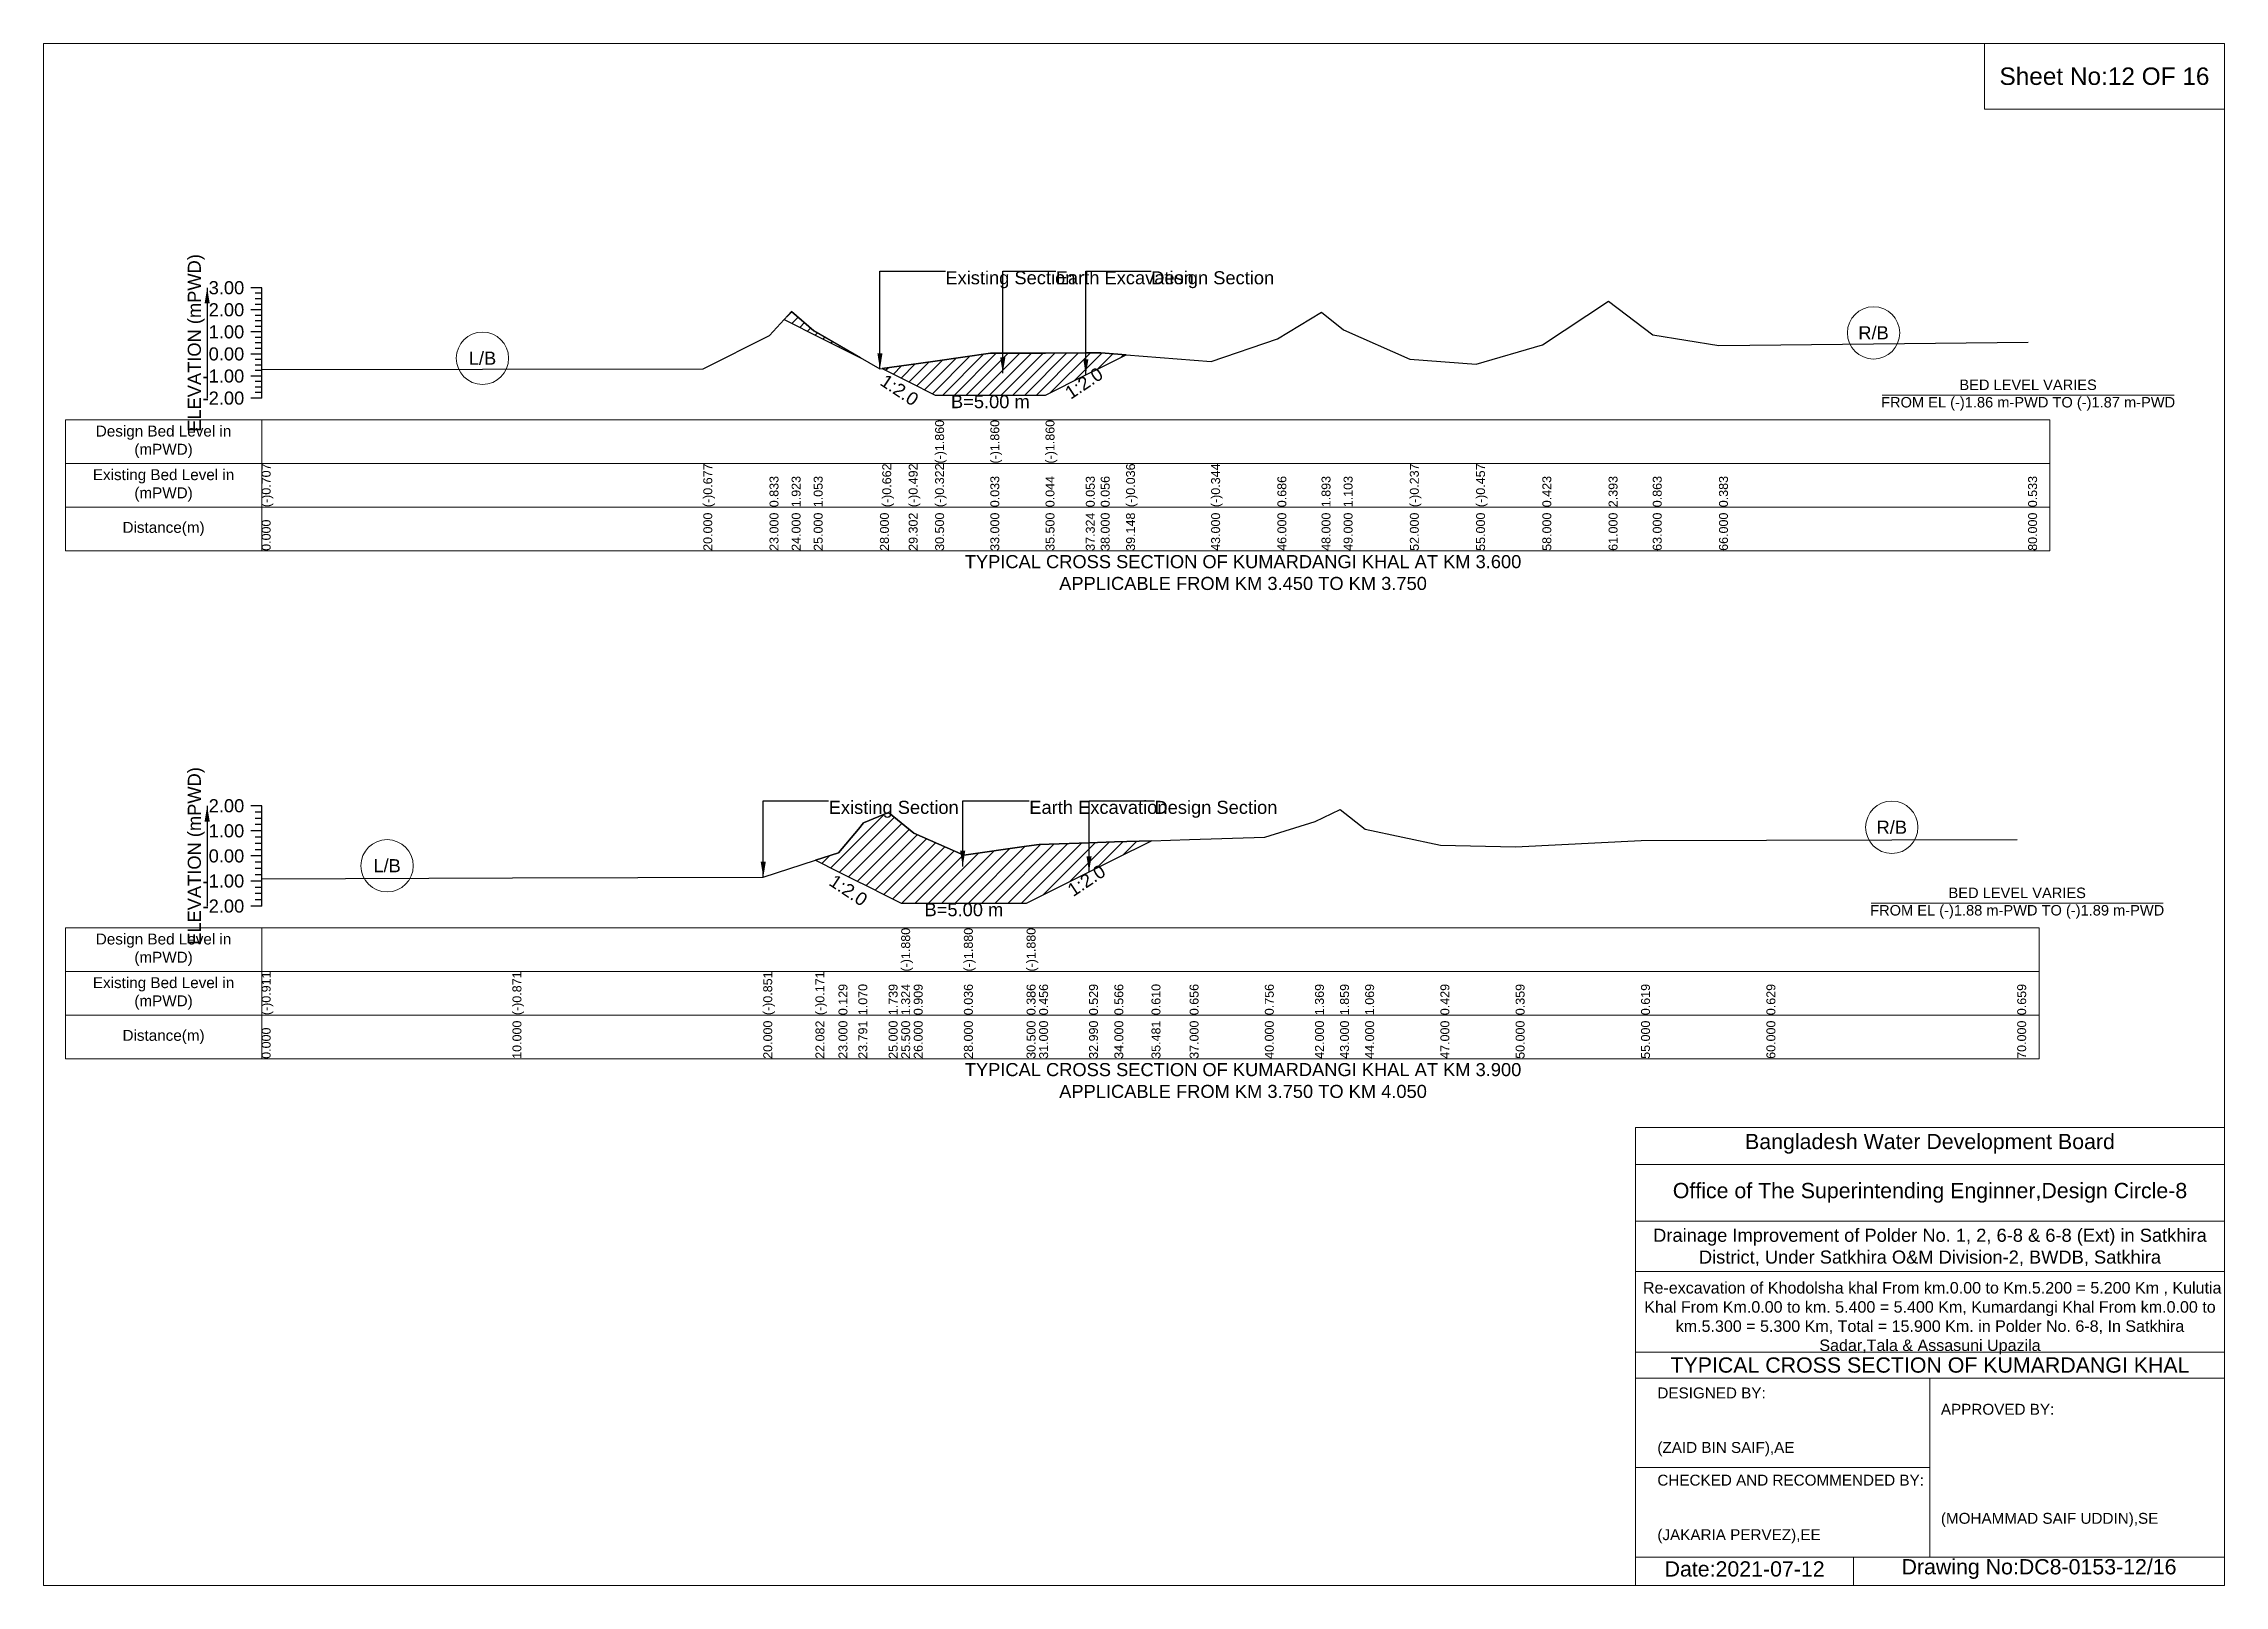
# Model space of a CAD drawing. Header units: inches. Extents: x 91000 to 568000, y -5656 to 0.
# Drawn here: x 520000 to 528000, y -5656 to 0 of the extents above; entities that cross this region are included whole.
import ezdxf

# ---------------------------------------------------------------- set-up
doc = ezdxf.new("R2010")
doc.units = ezdxf.units.IN
doc.header["$LTSCALE"] = 7
doc.header["$MEASUREMENT"] = 0
for name, color, linetype, lineweight in [('Cross section Data Border', 7, 'Continuous', 9), ('Cross Section Labels', 7, 'Continuous', 9), ('Existing_Bed_Level for Xsection', 7, 'Continuous', 25)]:
    doc.layers.add(name, color=color, linetype=linetype, lineweight=lineweight)
doc.styles.get("Standard").update_dxf_attribs({"font": 'arial.ttf'})
doc.dimstyles.get("Standard").update_dxf_attribs({"dimtxt": 0.18, "dimasz": 0.18, "dimexe": 0.18, "dimexo": 0.0625, "dimgap": 0.09, "dimtad": 0, "dimtih": 1, "dimtoh": 1, "dimdec": 4, "dimzin": 0, "dimdsep": 46, "dimtxsty": 'Standard', "dimcen": 0.09, "dimadec": 0, "dimazin": 0, "dimtfac": 1, "dimtdec": 4, "dimtofl": 0, "dimtmove": 0, "dimatfit": 3, "dimfxl": 1, "dimtolj": 1, "dimtzin": 0, "dimarcsym": 0})

msp = doc.modelspace()

# ---------------------------------------------------------------- texts
at = {"layer": 'Cross section Data Border', "char_height": 40, "width": 640, "attachment_point": 5}
for s, insert in [('Design Bed Level in (mPWD)', (520440, -1460.7)), ('Existing Bed Level in (mPWD)', (520440, -1620.7)), ('Distance(m)', (520440, -1780.7)), ('Design Bed Level in (mPWD)', (520440, -3324.2)), ('Existing Bed Level in (mPWD)', (520440, -3484.2)), ('Distance(m)', (520440, -3644.2))]:
    msp.add_mtext(s, dxfattribs=dict(at, insert=insert))
at = {"layer": 'Cross Section Labels'}
for s, insert, char_height, attachment_point in [('Sheet No:12 OF 16', (527560, -120), 64, 5), ('Existing Section', (523308, -835), 48, 1), ('Earth Excavation', (523713, -835), 48, 1), ('Design Section', (524063.3, -835), 48, 1), ('R/B', (526713, -1061.1), 48, 5), ('L/B', (521610, -1154.3), 48, 5), ('BED LEVEL VARIES ^JFROM EL (-)1.86 m-PWD TO (-)1.87 m-PWD', (527280, -1289.4), 38.4, 5), ('B=5.00 m', (523473, -1289.4), 48, 2), ('TYPICAL CROSS SECTION OF KUMARDANGI KHAL AT KM 3.600^JAPPLICABLE FROM KM 3.450 TO KM 3.750', (524400, -1940.7), 48, 5), ('Existing Section', (522880, -2777.8), 48, 1), ('Earth Excavation', (523616, -2777.8), 48, 1), ('Design Section', (524075.1, -2777.8), 48, 1), ('R/B', (526780, -2874.9), 48, 5), ('L/B', (521260, -3016.2), 48, 5), ('BED LEVEL VARIES ^JFROM EL (-)1.88 m-PWD TO (-)1.89 m-PWD', (527240, -3153.1), 38.4, 5), ('B=5.00 m', (523376, -3153.1), 48, 2), ('TYPICAL CROSS SECTION OF KUMARDANGI KHAL AT KM 3.900^JAPPLICABLE FROM KM 3.750 TO KM 4.050', (524400, -3804.2), 48, 5), ('Bangladesh Water Development Board', (526920, -4036), 56, 5), ('Office of The Superintending Enginner,Design Circle-8', (526920, -4216), 56, 5)]:
    msp.add_mtext(s, dxfattribs=dict(at, insert=insert, char_height=char_height, attachment_point=attachment_point))
at = {"layer": 'Cross Section Labels', "char_height": 48, "attachment_point": 2}
for insert, rotation in [((523803, -1225.6), 33.69007), ((523153.2, -1251), 326.30993), ((523812.1, -3050.1), 33.69007), ((522965.8, -3086), 326.30993)]:
    msp.add_mtext('1:2.0', dxfattribs=dict(at, insert=insert, rotation=rotation))
at = {"layer": 'Cross Section Labels'}
for s, insert, char_height, width, attachment_point in [('Drainage Improvement of Polder No. 1, 2, 6-8 & 6-8 (Ext) in Satkhira District, Under Satkhira O&M Division-2, BWDB, Satkhira', (526920, -4416), 48, 2240, 5), (' Re-excavation of Khodolsha khal From km.0.00 to Km.5.200 = 5.200 Km , Kulutia Khal From Km.0.00 to km. 5.400 = 5.400 Km, Kumardangi Khal From km.0.00 to km.5.300 = 5.300 Km, Total = 15.900 Km. in Polder No. 6-8, In Satkhira Sadar,Tala & Assasuni Upazila', (526920, -4676), 42.1524, 2160, 5), ('TYPICAL CROSS SECTION OF KUMARDANGI KHAL', (526920, -4848), 56, 2240, 5), ('DESIGNED BY:^J^J^J(ZAID BIN SAIF),AE', (525920, -5056), 40, 1120, 4), ('APPROVED BY:^J^J^J^J^J^J(MOHAMMAD SAIF UDDIN),SE', (526960, -5216), 40, 1120, 4), ('CHECKED AND RECOMMENDED BY:^J^J^J(JAKARIA PERVEZ),EE', (525920, -5376), 40, 1120, 4), ('Date:2021-07-12', (526240, -5596), 56, 1120, 5), ('Drawing No:DC8-0153-12/16', (527320, -5596), 56, 1760, 5)]:
    msp.add_mtext(s, dxfattribs=dict(at, insert=insert, char_height=char_height, width=width, attachment_point=attachment_point))
at = {"layer": 'Existing_Bed_Level for Xsection', "rotation": 90}
for s, insert, char_height, attachment_point in [('ELEVATION (mPWD)', (520560, -1098.2), 48, 5), ('(-)1.860', (523270.5, -1540.7), 32.8, 1), ('(-)1.860', (523473, -1540.7), 32.8, 1), ('(-)1.860', (523675.5, -1540.7), 32.8, 1), ('(-)0.707', (520800, -1700.7), 32.8, 1), ('(-)0.677', (522420, -1700.7), 32.8, 1), ('0.833', (522663, -1700.7), 32.8, 1), ('1.923', (522744, -1700.7), 32.8, 1), ('1.053', (522825, -1700.7), 32.8, 1), ('(-)0.662', (523076.5, -1700.7), 32.8, 1), ('(-)0.492', (523173.5, -1700.7), 32.8, 1), ('(-)0.322', (523270.5, -1700.7), 32.8, 1), ('0.033', (523473, -1700.7), 32.8, 1), ('0.044', (523675.5, -1700.7), 32.8, 1), ('0.053', (523823.3, -1700.7), 32.8, 1), ('0.056', (523878, -1700.7), 32.8, 1), ('(-)0.036', (523971, -1700.7), 32.8, 1), ('(-)0.344', (524283, -1700.7), 32.8, 1), ('0.686', (524526, -1700.7), 32.8, 1), ('1.893', (524688, -1700.7), 32.8, 1), ('1.103', (524769, -1700.7), 32.8, 1), ('(-)0.237', (525012, -1700.7), 32.8, 1), ('(-)0.457', (525255, -1700.7), 32.8, 1), ('0.423', (525498, -1700.7), 32.8, 1), ('2.393', (525741, -1700.7), 32.8, 1), ('0.863', (525903, -1700.7), 32.8, 1), ('0.383', (526146, -1700.7), 32.8, 1), ('0.533', (527280, -1700.7), 32.8, 1), ('0.000', (520800, -1860.7), 32.8, 1), ('20.000', (522420, -1860.7), 32.8, 1), ('23.000', (522663, -1860.7), 32.8, 1), ('24.000', (522744, -1860.7), 32.8, 1), ('25.000', (522825, -1860.7), 32.8, 1), ('28.000', (523068, -1860.7), 32.8, 1), ('29.302', (523173.5, -1860.7), 32.8, 1), ('30.500', (523270.5, -1860.7), 32.8, 1), ('33.000', (523473, -1860.7), 32.8, 1), ('35.500', (523675.5, -1860.7), 32.8, 1), ('37.324', (523823.3, -1860.7), 32.8, 1), ('38.000', (523878, -1860.7), 32.8, 1), ('39.148', (523971, -1860.7), 32.8, 1), ('43.000', (524283, -1860.7), 32.8, 1), ('46.000', (524526, -1860.7), 32.8, 1), ('48.000', (524688, -1860.7), 32.8, 1), ('49.000', (524769, -1860.7), 32.8, 1), ('52.000', (525012, -1860.7), 32.8, 1), ('55.000', (525255, -1860.7), 32.8, 1), ('58.000', (525498, -1860.7), 32.8, 1), ('61.000', (525741, -1860.7), 32.8, 1), ('63.000', (525903, -1860.7), 32.8, 1), ('66.000', (526146, -1860.7), 32.8, 1), ('80.000', (527280, -1860.7), 32.8, 1), ('ELEVATION (mPWD)', (520560, -2980.2), 48, 5), ('(-)1.880', (523146, -3404.2), 32.8, 1), ('(-)1.880', (523376, -3404.2), 32.8, 1), ('(-)1.880', (523606, -3404.2), 32.8, 1), ('(-)0.911', (520800, -3564.2), 32.8, 1), ('(-)0.871', (521720, -3564.2), 32.8, 1), ('(-)0.851', (522640, -3564.2), 32.8, 1), ('(-)0.171', (522831.5, -3564.2), 32.8, 1), ('0.129', (522916, -3564.2), 32.8, 1), ('1.070', (522988.8, -3564.2), 32.8, 1), ('1.739', (523100, -3564.2), 32.8, 1), ('1.324', (523146, -3564.2), 32.8, 1), ('0.909', (523192, -3564.2), 32.8, 1), ('0.036', (523376, -3564.2), 32.8, 1), ('0.386', (523606, -3564.2), 32.8, 1), ('0.456', (523652, -3564.2), 32.8, 1), ('0.529', (523835.1, -3564.2), 32.8, 1), ('0.566', (523928, -3564.2), 32.8, 1), ('0.610', (524064.2, -3564.2), 32.8, 1), ('0.656', (524204, -3564.2), 32.8, 1), ('0.756', (524480, -3564.2), 32.8, 1), ('1.369', (524664, -3564.2), 32.8, 1), ('1.859', (524756, -3564.2), 32.8, 1), ('1.069', (524848, -3564.2), 32.8, 1), ('0.429', (525124, -3564.2), 32.8, 1), ('0.359', (525400, -3564.2), 32.8, 1), ('0.619', (525860, -3564.2), 32.8, 1), ('0.629', (526320, -3564.2), 32.8, 1), ('0.659', (527240, -3564.2), 32.8, 1), ('10.000', (521720, -3724.2), 32.8, 1), ('20.000', (522640, -3724.2), 32.8, 1), ('22.082', (522831.5, -3724.2), 32.8, 1), ('23.000', (522916, -3724.2), 32.8, 1), ('23.791', (522988.8, -3724.2), 32.8, 1), ('25.000', (523100, -3724.2), 32.8, 1), ('25.500', (523146, -3724.2), 32.8, 1), ('26.000', (523192, -3724.2), 32.8, 1), ('28.000', (523376, -3724.2), 32.8, 1), ('30.500', (523606, -3724.2), 32.8, 1), ('31.000', (523652, -3724.2), 32.8, 1), ('32.990', (523835.1, -3724.2), 32.8, 1), ('34.000', (523928, -3724.2), 32.8, 1), ('35.481', (524064.2, -3724.2), 32.8, 1), ('37.000', (524204, -3724.2), 32.8, 1), ('40.000', (524480, -3724.2), 32.8, 1), ('42.000', (524664, -3724.2), 32.8, 1), ('43.000', (524756, -3724.2), 32.8, 1), ('44.000', (524848, -3724.2), 32.8, 1), ('47.000', (525124, -3724.2), 32.8, 1), ('50.000', (525400, -3724.2), 32.8, 1), ('55.000', (525860, -3724.2), 32.8, 1), ('60.000', (526320, -3724.2), 32.8, 1), ('70.000', (527240, -3724.2), 32.8, 1), ('0.000', (520800, -3724.2), 32.8, 1)]:
    msp.add_mtext(s, dxfattribs=dict(at, insert=insert, char_height=char_height, attachment_point=attachment_point))
at = {"layer": 'Existing_Bed_Level for Xsection', "char_height": 48, "attachment_point": 6}
for s, insert in [('3.00', (520736, -895.7)), ('2.00', (520736, -976.7)), ('1.00', (520736, -1057.7)), ('0.00', (520736, -1138.7)), ('-1.00', (520736, -1219.7)), ('-2.00', (520736, -1300.7)), ('2.00', (520736, -2796.2)), ('1.00', (520736, -2888.2)), ('0.00', (520736, -2980.2)), ('-1.00', (520736, -3072.2)), ('-2.00', (520736, -3164.2))]:
    msp.add_mtext(s, dxfattribs=dict(at, insert=insert))

# ---------------------------------------------------------------- hatches: boundary and pattern name
at = {"layer": 'Existing_Bed_Level for Xsection'}
h = msp.add_hatch(dxfattribs=at)
h.set_pattern_fill('ANSI31', color=256, scale=243, style=0)
h.paths.add_polyline_path([(522716.8, -1012.6), (522744, -1026.1), (522825, -1066.6), (522997.2, -1152.7), (522825, -1053.4), (522744, -983)])
h = msp.add_hatch(dxfattribs=at)
h.set_pattern_fill('ANSI31', color=256, scale=243, style=0)
h.paths.add_polyline_path([(523076.5, -1192.4), (523173.5, -1240.9), (523270.5, -1289.4), (523473, -1289.4), (523675.5, -1289.4), (523823.3, -1215.5), (523878, -1188.1), (523971, -1141.6), (523878, -1134.2), (523823.3, -1134.4), (523675.5, -1135.1), (523473, -1136.1), (523270.5, -1164.8), (523173.5, -1178.6)])
h = msp.add_hatch(dxfattribs=at)
h.set_pattern_fill('ANSI31', color=256, scale=276, style=0)
h.paths.add_polyline_path([(522831.5, -2995.9), (522916, -3038.1), (522988.8, -3074.5), (523008, -3084.1), (523100, -3130.1), (523146, -3153.1), (523192, -3153.1), (523376, -3153.1), (523606, -3153.1), (523652, -3130.1), (523835.1, -3038.6), (523928, -2992.1), (524064.2, -2924), (523928, -2928.1), (523835.1, -2931.5), (523652, -2938.2), (523606, -2944.7), (523376, -2976.9), (523192, -2896.6), (523146, -2858.4), (523100, -2820.2), (523008, -2858.8), (522988.8, -2881.7), (522916, -2968.3)])

# ---------------------------------------------------------------- linework, layer by layer
at = {"layer": 'Cross section Data Border'}
for points in [[(520080, -1380.7), (527360, -1380.7), (527360, -1860.7), (520080, -1860.7)], [(520080, -3244.2), (527320, -3244.2), (527320, -3724.2), (520080, -3724.2)]]:
    msp.add_lwpolyline(points, close=True, dxfattribs=at)
for points in [[(520800, -1380.7), (520800, -1860.7)], [(520080, -1540.7), (527360, -1540.7)], [(520080, -1700.7), (527360, -1700.7)], [(520800, -3244.2), (520800, -3724.2)], [(520080, -3404.2), (527320, -3404.2)], [(520080, -3564.2), (527320, -3564.2)]]:
    msp.add_lwpolyline(points, dxfattribs=at)
at = {"layer": 'Cross Section Labels'}
for points in [[(520000, 0), (528000, 0), (528000, -5656), (520000, -5656)], [(527120, 0), (528000, 0), (528000, -240), (527120, -240)]]:
    msp.add_lwpolyline(points, close=True, dxfattribs=at)
for points in [[(526744.2, -1289.4), (527815.8, -1289.4)], [(526704.2, -3153.1), (527775.8, -3153.1)], [(525840, -5656), (525840, -3976), (528000, -3976)], [(525840, -4112), (528000, -4112)], [(525840, -4320), (528000, -4320)], [(525840, -4504), (528000, -4504)], [(525840, -4800), (528000, -4800)], [(525840, -4896), (528000, -4896)], [(526920, -4896), (526920, -5552)], [(525840, -5224), (526920, -5224)], [(525840, -5552), (528000, -5552)], [(526640, -5552), (526640, -5656)]]:
    msp.add_lwpolyline(points, dxfattribs=at)
for centre in [(526713, -1061.1), (521610, -1154.3), (526780, -2874.9), (521260, -3016.2)]:
    msp.add_circle(centre, 96, dxfattribs=at)
at = {"layer": 'Existing_Bed_Level for Xsection'}
for points in [[(520800, -895.7), (520760, -895.7)], [(520800, -916), (520776, -916)], [(520800, -936.2), (520776, -936.2)], [(520800, -956.5), (520776, -956.5)], [(520800, -1300.7), (520800, -1219.7), (520800, -1138.7), (520800, -1057.7), (520800, -976.7), (520800, -895.7)], [(520800, -1196), (522420, -1193.6), (522663, -1071.3), (522744, -983), (522825, -1053.4), (523068, -1193.6), (523076.5, -1192.4), (523173.5, -1178.6), (523270.5, -1164.8), (523270.5, -1164.8), (523473, -1136.1), (523473, -1136.1), (523675.5, -1135.1), (523675.5, -1135.1), (523823.3, -1134.4), (523878, -1134.2), (523971, -1141.6), (524283, -1166.6), (524526, -1083.2), (524688, -985.4), (524769, -1049.4), (525012, -1157.9), (525255, -1175.8), (525498, -1104.5), (525741, -944.9), (525903, -1068.8), (526146, -1107.7), (527280, -1095.6)], [(520800, -976.7), (520760, -976.7)], [(520800, -997), (520776, -997)], [(520800, -1017.2), (520776, -1017.2)], [(520800, -1037.5), (520776, -1037.5)], [(520800, -1057.7), (520760, -1057.7)], [(520800, -1078), (520776, -1078)], [(520800, -1098.2), (520776, -1098.2)], [(520800, -1118.5), (520776, -1118.5)], [(520800, -1138.7), (520760, -1138.7)], [(520800, -1159), (520776, -1159)], [(520800, -1179.2), (520776, -1179.2)], [(520800, -1199.5), (520776, -1199.5)], [(520800, -1219.7), (520760, -1219.7)], [(520800, -1240), (520776, -1240)], [(520800, -1260.2), (520776, -1260.2)], [(520800, -1300.7), (520760, -1300.7)], [(520800, -1280.5), (520776, -1280.5)], [(520800, -2796.2), (520760, -2796.2)], [(520800, -3164.2), (520800, -3072.2), (520800, -2980.2), (520800, -2888.2), (520800, -2796.2)], [(520800, -2819.2), (520776, -2819.2)], [(520800, -2842.2), (520776, -2842.2)], [(520800, -2865.2), (520776, -2865.2)], [(520800, -3064), (521720, -3060.3), (522640, -3058.5), (522831.5, -2995.9), (522916, -2968.3), (522988.8, -2881.7), (523008, -2858.8), (523100, -2820.2), (523146, -2858.4), (523146, -2858.4), (523192, -2896.6), (523376, -2976.9), (523376, -2976.9), (523606, -2944.7), (523606, -2944.7), (523652, -2938.2), (523835.1, -2931.5), (523928, -2928.1), (524064.2, -2924), (524204, -2919.8), (524480, -2910.6), (524664, -2854.2), (524756, -2809.2), (524848, -2881.8), (525124, -2940.7), (525400, -2947.2), (525860, -2923.2), (526320, -2922.3), (527240, -2919.6)], [(520800, -2888.2), (520760, -2888.2)], [(520800, -2911.2), (520776, -2911.2)], [(520800, -2934.2), (520776, -2934.2)], [(520800, -2957.2), (520776, -2957.2)], [(520800, -2980.2), (520760, -2980.2)], [(520800, -3003.2), (520776, -3003.2)], [(520800, -3026.2), (520776, -3026.2)], [(520800, -3072.2), (520760, -3072.2)], [(520800, -3049.2), (520776, -3049.2)], [(520800, -3095.2), (520776, -3095.2)], [(520800, -3118.2), (520776, -3118.2)], [(520800, -3164.2), (520760, -3164.2)], [(520800, -3141.2), (520776, -3141.2)]]:
    msp.add_lwpolyline(points, dxfattribs=at)
for points in [[(522716.8, -1012.6), (522744, -1026.1), (522825, -1066.6), (522997.2, -1152.7), (522825, -1053.4), (522744, -983)], [(523076.5, -1192.4), (523173.5, -1240.9), (523270.5, -1289.4), (523270.5, -1289.4), (523473, -1289.4), (523473, -1289.4), (523675.5, -1289.4), (523675.5, -1289.4), (523823.3, -1215.5), (523878, -1188.1), (523971, -1141.6), (523971, -1141.6), (523971, -1141.6), (523878, -1134.2), (523823.3, -1134.4), (523675.5, -1135.1), (523675.5, -1135.1), (523473, -1136.1), (523473, -1136.1), (523270.5, -1164.8), (523270.5, -1164.8), (523173.5, -1178.6)], [(522831.5, -2995.9), (522831.5, -2995.9), (522916, -3038.1), (522988.8, -3074.5), (523008, -3084.1), (523100, -3130.1), (523146, -3153.1), (523146, -3153.1), (523192, -3153.1), (523376, -3153.1), (523376, -3153.1), (523606, -3153.1), (523606, -3153.1), (523652, -3130.1), (523835.1, -3038.6), (523928, -2992.1), (524064.2, -2924), (523928, -2928.1), (523835.1, -2931.5), (523652, -2938.2), (523606, -2944.7), (523606, -2944.7), (523376, -2976.9), (523376, -2976.9), (523192, -2896.6), (523146, -2858.4), (523146, -2858.4), (523100, -2820.2), (523008, -2858.8), (522988.8, -2881.7), (522916, -2968.3), (522831.5, -2995.9)]]:
    msp.add_lwpolyline(points, close=True, dxfattribs=at)

msp.set_redraw_order([(e.dxf.handle, doc.entitydb.next_handle()) for e in msp.query("TEXT MTEXT ATTDEF DIMENSION ARC_DIMENSION")])  # texts and dimensions are drawn at this point

# ---------------------------------------------------------------- leaders
at = {"layer": 'Cross Section Labels', "annotation_type": 0, "has_hookline": 1, "hookline_direction": 0}
for points, text_width in [([(523068, -1193.6), (523068, -835), (523307.9, -835)], 467.2), ([(523518.6, -1208.7), (523518.6, -835), (523712.9, -835)], 497), ([(523823.3, -1215.5), (523823.3, -835), (524063.2, -835)], 441.2), ([(522640, -3058.5), (522640, -2777.8), (522879.9, -2777.8)], 467.2), ([(523371.6, -3018.5), (523371.6, -2777.8), (523615.9, -2777.8)], 497), ([(523835.1, -3038.6), (523835.1, -2777.8), (524075, -2777.8)], 441.2)]:
    msp.add_leader(points, dimstyle='Standard', override={"dimasz": 57.6}, dxfattribs=dict(at, text_width=text_width))
at = {"layer": 'Existing_Bed_Level for Xsection'}
for points in [[(520600, -895.7), (520600, -1300.7)], [(520600, -2796.2), (520600, -3164.2)]]:
    msp.add_leader(points, dimstyle='Standard', override={"dimasz": 57.6}, dxfattribs=at)

doc.saveas('drawing.dxf')
